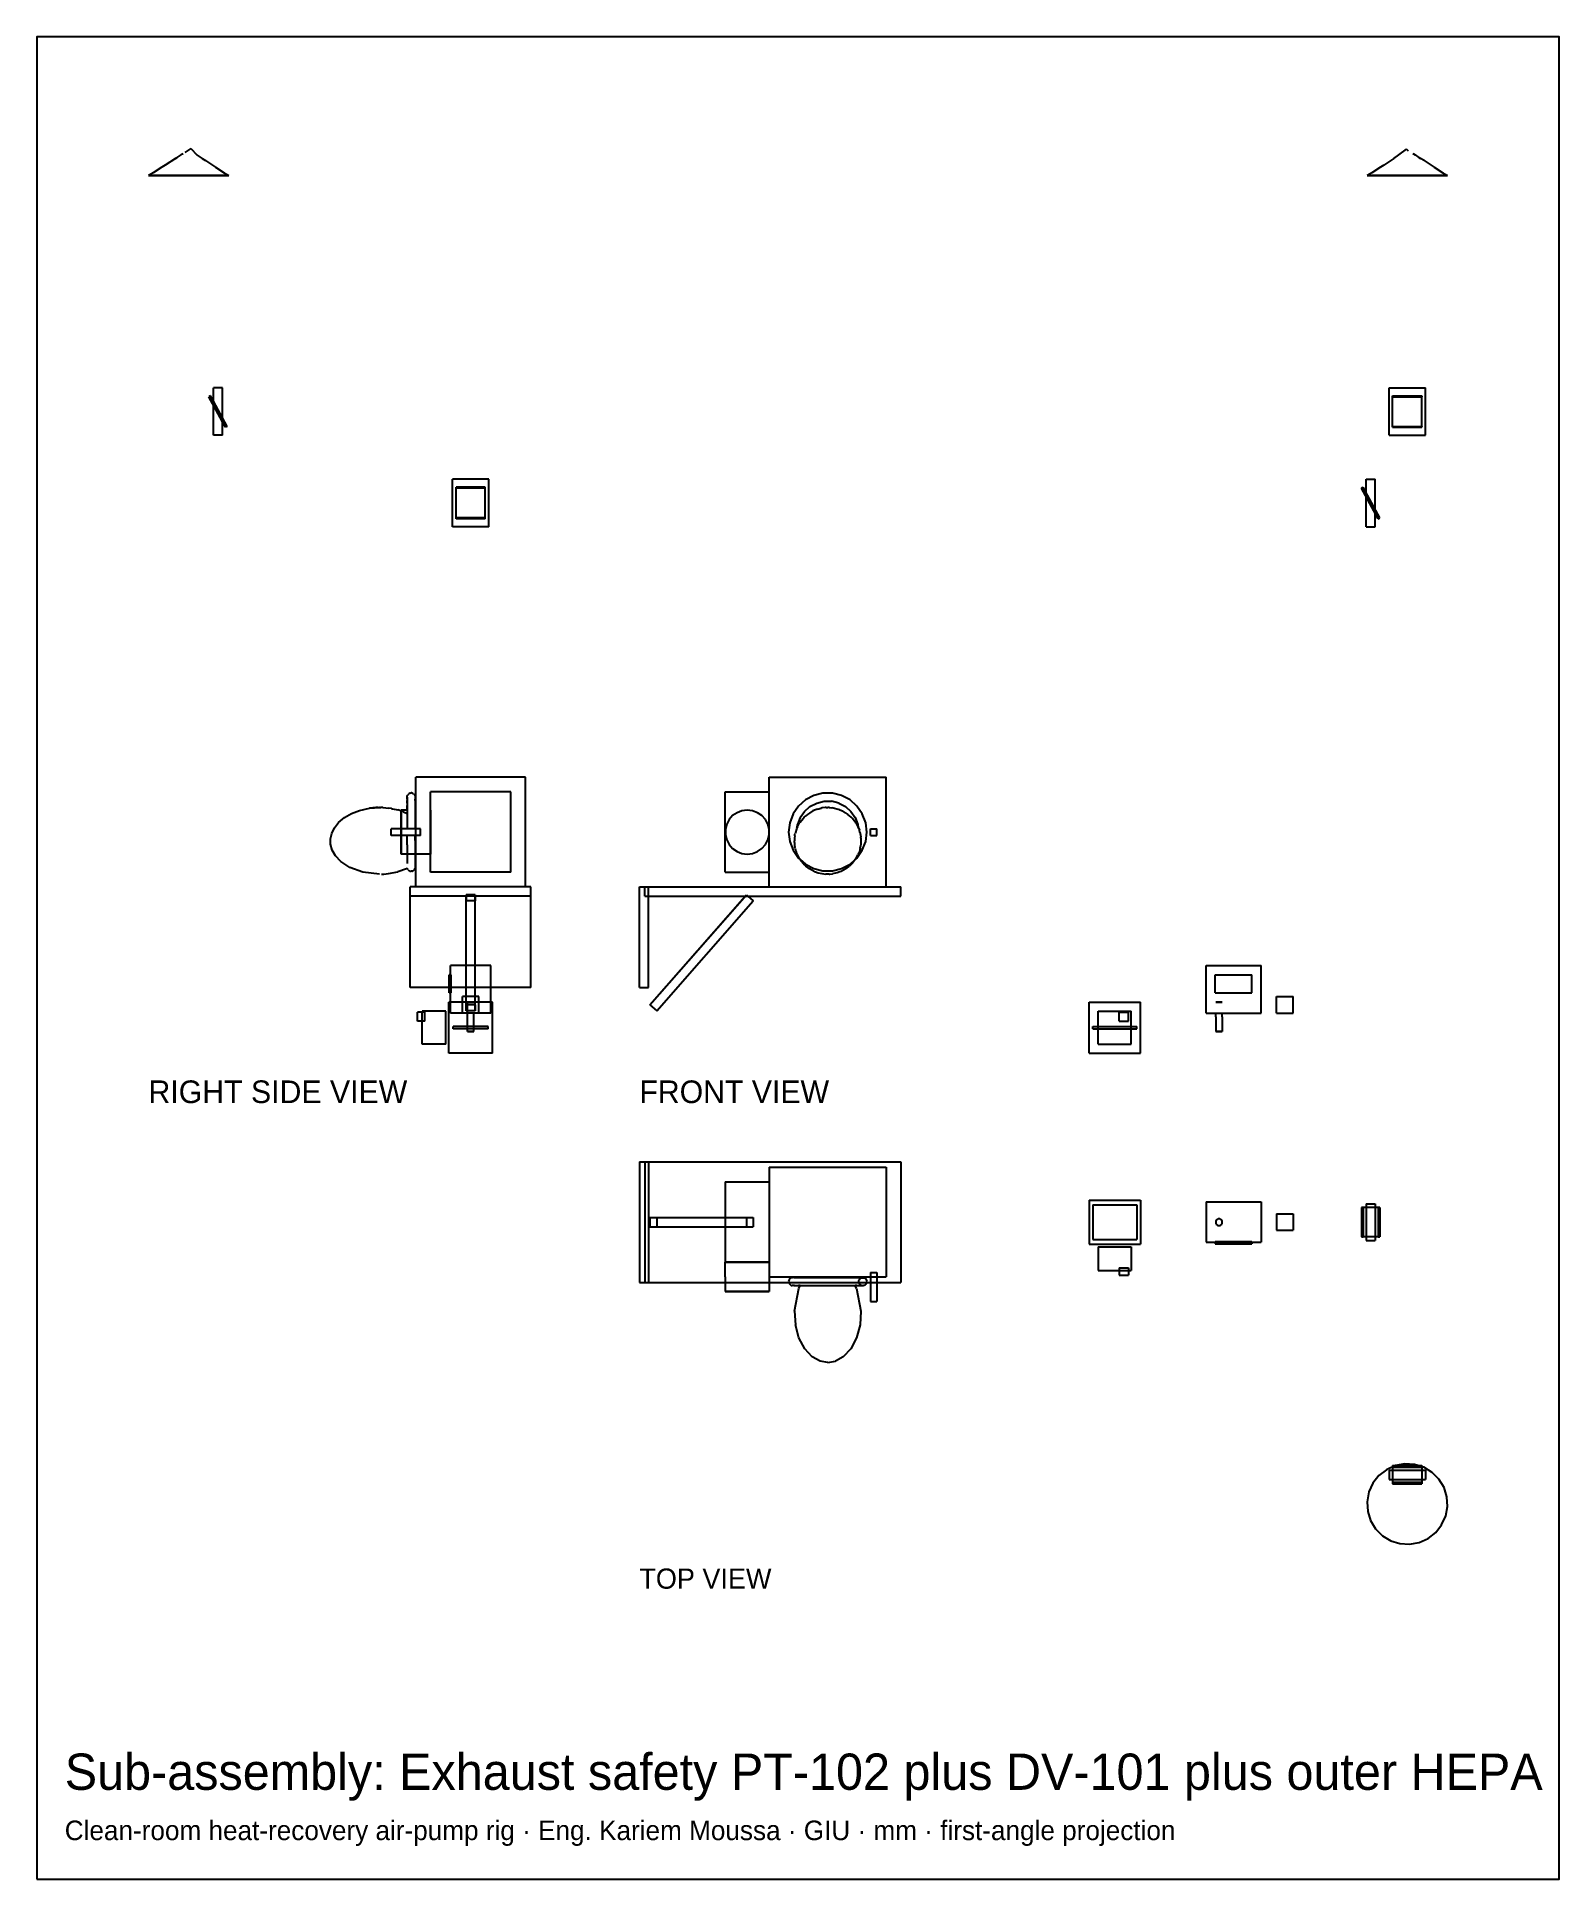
# Model space of a CAD drawing. Header units: millimetres. Extents: x -825 to 8, y -353 to 655.
import ezdxf

# ---------------------------------------------------------------- set-up
doc = ezdxf.new("R2010")
doc.units = ezdxf.units.MM
for name, color, linetype in [('BORDER', 7, 'Continuous'), ('HIDDEN', 8, 'Continuous'), ('TEXT', 5, 'Continuous'), ('VISIBLE', 7, 'Continuous')]:
    doc.layers.add(name, color=color, linetype=linetype)

msp = doc.modelspace()

# ---------------------------------------------------------------- texts
at = {"layer": 'TEXT'}
for s, height, p in [('RIGHT SIDE VIEW', 12.371, (-763.5, 71.8)), ('FRONT VIEW', 12.36, (-495, 71.8)), ('TOP VIEW', 11.05, (-495, -193.8)), ('Sub-assembly: Exhaust safety PT-102 plus DV-101 plus outer HEPA', 19.846, (-809.3, -303.8)), ('Clean-room heat-recovery air-pump rig · Eng. Kariem Moussa · GIU · mm · first-angle projection', 10.686, (-809.3, -331.3))]:
    msp.add_text(s, height=height, dxfattribs=at).set_placement(p)

# ---------------------------------------------------------------- linework, layer by layer
at = {"layer": 'BORDER'}
msp.add_lwpolyline([(-824.6, -352.6), (8.1, -352.6), (8.1, 654.9), (-824.6, 654.9)], close=True, dxfattribs=at)
at = {"layer": 'HIDDEN'}
for points in [[(-763.1, 579), (-763.5, 579)], [(-761.6, 579), (-763.1, 579)], [(-758.8, 579), (-761.6, 579)], [(-755.1, 579), (-758.8, 579)], [(-750.5, 579), (-755.1, 579)], [(-745.5, 579), (-750.5, 579)], [(-740.2, 579), (-745.5, 579)], [(-734.9, 579), (-740.2, 579)], [(-730.1, 579), (-734.9, 579)], [(-725.9, 579), (-730.1, 579)], [(-722.7, 579), (-725.9, 579)], [(-720.5, 579), (-722.7, 579)], [(-719.5, 579), (-720.5, 579)], [(-719.5, 579), (-719.5, 579)], [(-97, 579), (-97, 579)], [(-96, 579), (-97, 579)], [(-93.8, 579), (-96, 579)], [(-90.6, 579), (-93.8, 579)], [(-86.4, 579), (-90.6, 579)], [(-81.5, 579), (-86.4, 579)], [(-76.3, 579), (-81.5, 579)], [(-71, 579), (-76.3, 579)], [(-66, 579), (-71, 579)], [(-61.4, 579), (-66, 579)], [(-57.7, 579), (-61.4, 579)], [(-54.9, 579), (-57.7, 579)], [(-53.4, 579), (-54.9, 579)], [(-53, 579), (-53.4, 579)], [(-729.6, 458.6), (-730.5, 458.1)], [(-721.4, 441.4), (-730.5, 458.1)], [(-720.5, 441.9), (-729.6, 458.6)], [(-723, 463), (-728, 463)], [(-728, 437), (-728, 463)], [(-723, 446.5), (-728, 455.6)], [(-723, 444.4), (-728, 453.5)], [(-723, 437), (-723, 463)], [(-85, 463), (-65, 463)], [(-85, 437), (-85, 463)], [(-83, 441.9), (-83, 458.6)], [(-83, 441.4), (-83, 453.5)], [(-67, 441.9), (-67, 458.6)], [(-67, 441.4), (-67, 453.5)], [(-65, 437), (-65, 463)], [(-723, 437), (-728, 437)], [(-720.5, 441.9), (-721.4, 441.4)], [(-85, 437), (-65, 437)], [(-83, 441.9), (-67, 441.9)], [(-83, 441.9), (-83, 441.4)], [(-83, 441.4), (-67, 441.4)], [(-67, 441.9), (-67, 441.4)], [(-577.3, 413), (-597.3, 413)], [(-597.3, 387), (-597.3, 413)], [(-595.3, 408.1), (-595.3, 408.6)], [(-579.3, 408.6), (-595.3, 408.6)], [(-595.3, 396.5), (-595.3, 408.6)], [(-579.3, 408.1), (-595.3, 408.1)], [(-595.3, 391.4), (-595.3, 408.1)], [(-579.3, 408.1), (-579.3, 408.6)], [(-579.3, 396.5), (-579.3, 408.6)], [(-579.3, 391.4), (-579.3, 408.1)], [(-577.3, 387), (-577.3, 413)], [(-100, 408.1), (-99.1, 408.6)], [(-90.9, 391.4), (-100, 408.1)], [(-90, 391.9), (-99.1, 408.6)], [(-97.5, 413), (-92.5, 413)], [(-97.5, 387), (-97.5, 413)], [(-92.5, 396.5), (-97.5, 405.6)], [(-92.5, 394.4), (-97.5, 403.5)], [(-92.5, 387), (-92.5, 413)], [(-577.3, 387), (-597.3, 387)], [(-97.5, 387), (-92.5, 387)], [(-90.9, 391.4), (-90, 391.9)], [(-557.3, 250), (-617.3, 250)], [(-617.3, 190), (-617.3, 250)], [(-565.3, 242), (-609.3, 242)], [(-609.3, 198), (-609.3, 242)], [(-565.3, 242), (-609.3, 242)], [(-609.3, 198), (-609.3, 242)], [(-565.3, 198), (-565.3, 242)], [(-565.3, 198), (-565.3, 242)], [(-557.3, 190), (-557.3, 250)], [(-448, 242), (-424, 242)], [(-448, 198), (-448, 242)], [(-424, 250), (-360, 250)], [(-424, 190), (-424, 250)], [(-424, 198), (-424, 242)], [(-424, 198), (-424, 242)], [(-360, 190), (-360, 250)], [(-642.6, 233.1), (-637.1, 233.4)], [(-625.3, 232), (-625.3, 231.7)], [(-609.3, 232), (-609.3, 231.7)], [(-609.3, 231.7), (-609.3, 232)], [(-436, 232), (-438.9, 231.7)], [(-433.1, 231.7), (-436, 232)], [(-614.8, 221.8), (-630.8, 221.8)], [(-630.8, 218.2), (-630.8, 221.8)], [(-625.3, 231.7), (-625.3, 230.6)], [(-625.3, 230.6), (-625.3, 231.6)], [(-625.3, 230.6), (-625.3, 229)], [(-625.3, 229), (-625.3, 230.6)], [(-625.3, 229), (-625.3, 226.8)], [(-625.3, 226.8), (-625.3, 229)], [(-625.3, 226.8), (-625.3, 224.3)], [(-625.3, 224.3), (-625.3, 226.8)], [(-625.3, 224.3), (-625.3, 221.4)], [(-625.3, 221.4), (-625.3, 224.3)], [(-614.8, 221.8), (-617.3, 221.8)], [(-614.8, 218.2), (-614.8, 221.8)], [(-614.8, 218.2), (-614.8, 221.8)], [(-609.3, 231.7), (-609.3, 230.6)], [(-609.3, 230.6), (-609.3, 231.7)], [(-609.3, 230.6), (-609.3, 229)], [(-609.3, 229), (-609.3, 230.6)], [(-609.3, 229), (-609.3, 226.8)], [(-609.3, 226.8), (-609.3, 229)], [(-609.3, 226.8), (-609.3, 224.3)], [(-609.3, 224.3), (-609.3, 226.8)], [(-609.3, 224.3), (-609.3, 221.4)], [(-609.3, 221.4), (-609.3, 224.3)], [(-447.2, 224.3), (-447.9, 221.4)], [(-445.9, 226.8), (-447.2, 224.3)], [(-444, 229), (-445.9, 226.8)], [(-441.6, 230.6), (-444, 229)], [(-438.9, 231.7), (-441.6, 230.6)], [(-430.4, 230.6), (-433.1, 231.7)], [(-428, 229), (-430.4, 230.6)], [(-426.1, 226.8), (-428, 229)], [(-424.8, 224.3), (-426.1, 226.8)], [(-424.1, 221.4), (-424.8, 224.3)], [(-368.6, 221.8), (-365.1, 221.8)], [(-368.6, 218.2), (-368.6, 221.8)], [(-365.1, 218.2), (-365.1, 221.8)], [(-614.8, 218.2), (-630.8, 218.2)], [(-625.3, 221.4), (-625.3, 218.6)], [(-625.3, 218.6), (-625.3, 221.4)], [(-625.3, 218.6), (-625.3, 215.7)], [(-625.3, 215.7), (-625.3, 218.6)], [(-625.3, 215.7), (-625.3, 213.2)], [(-625.3, 213.2), (-625.3, 215.7)], [(-625.3, 213.2), (-625.3, 211)], [(-625.3, 211), (-625.3, 213.2)], [(-614.8, 218.2), (-617.3, 218.2)], [(-609.3, 221.4), (-609.3, 218.6)], [(-609.3, 218.6), (-609.3, 221.4)], [(-609.3, 218.6), (-609.3, 215.7)], [(-609.3, 215.7), (-609.3, 218.6)], [(-609.3, 215.7), (-609.3, 213.2)], [(-609.3, 213.2), (-609.3, 215.7)], [(-609.3, 213.2), (-609.3, 211)], [(-609.3, 211), (-609.3, 213.2)], [(-447.9, 221.4), (-447.9, 218.6)], [(-447.9, 218.6), (-447.2, 215.7)], [(-447.2, 215.7), (-445.9, 213.2)], [(-445.9, 213.2), (-444, 211)], [(-428, 211), (-426.1, 213.2)], [(-426.1, 213.2), (-424.8, 215.7)], [(-424.8, 215.7), (-424.1, 218.6)], [(-424.1, 218.6), (-424.1, 221.4)], [(-368.6, 218.2), (-365.1, 218.2)], [(-625.3, 211), (-625.3, 209.4)], [(-625.3, 209.4), (-625.3, 211)], [(-625.3, 209.4), (-625.3, 208.3)], [(-625.3, 208.3), (-625.3, 209.4)], [(-625.3, 208.3), (-625.3, 208)], [(-625.3, 208), (-625.3, 208.3)], [(-609.3, 208), (-625.3, 208)], [(-609.3, 211), (-609.3, 209.4)], [(-609.3, 209.4), (-609.3, 211)], [(-609.3, 209.4), (-609.3, 208.3)], [(-609.3, 208.3), (-609.3, 209.4)], [(-609.3, 208.3), (-609.3, 208)], [(-609.3, 208), (-609.3, 208.3)], [(-444, 211), (-441.6, 209.4)], [(-441.6, 209.4), (-438.9, 208.3)], [(-438.9, 208.3), (-436, 208)], [(-436, 208), (-433.1, 208.3)], [(-433.1, 208.3), (-430.4, 209.4)], [(-430.4, 209.4), (-428, 211)], [(-407.1, 205), (-404.2, 202.4)], [(-404.2, 202.4), (-399.6, 200)], [(-384.4, 200), (-379.8, 202.4)], [(-379.8, 202.4), (-376.9, 205)], [(-637.1, 197), (-646.3, 198)], [(-565.3, 198), (-609.3, 198)], [(-565.3, 198), (-609.3, 198)], [(-448, 198), (-424, 198)], [(-399.6, 200), (-394.6, 198.8)], [(-394.6, 198.8), (-389.4, 198.8)], [(-389.4, 198.8), (-384.4, 200)], [(-554.3, 190), (-620.3, 190)], [(-620.3, 185), (-620.3, 190)], [(-554.3, 190), (-620.3, 190)], [(-620.3, 185), (-620.3, 190)], [(-554.3, 190), (-620.3, 190)], [(-620.3, 135), (-620.3, 190)], [(-554.3, 185), (-620.3, 185)], [(-557.3, 190), (-617.3, 190)], [(-557.3, 190), (-617.3, 190)], [(-589.8, 185.7), (-589.8, 185)], [(-584.8, 185.7), (-589.8, 185.7)], [(-589.8, 125.6), (-589.8, 185.7)], [(-584.8, 185.7), (-584.8, 185)], [(-584.8, 125.6), (-584.8, 185.7)], [(-554.3, 185), (-554.3, 190)], [(-554.3, 185), (-554.3, 190)], [(-554.3, 135), (-554.3, 190)], [(-495, 190), (-490, 190)], [(-495, 135), (-495, 190)], [(-492, 190), (-352, 190)], [(-492, 185), (-492, 190)], [(-492, 185), (-352, 185)], [(-490, 135), (-490, 190)], [(-489.3, 125.6), (-436.5, 185.7)], [(-485.5, 122.3), (-432.7, 182.4)], [(-437.1, 185), (-436.5, 185.7)], [(-436.5, 185.7), (-435.7, 185)], [(-436.5, 185.7), (-432.7, 182.4)], [(-424, 190), (-360, 190)], [(-424, 190), (-360, 190)], [(-352, 185), (-352, 190)], [(-597.9, 142), (-599.1, 142)], [(-599.1, 132), (-599.1, 142)], [(-576.3, 147), (-598.3, 147)], [(-598.3, 121), (-598.3, 147)], [(-597.9, 142), (-598.3, 142)], [(-597.9, 132), (-597.9, 142)], [(-597.9, 132), (-597.9, 142)], [(-589.8, 122.3), (-589.8, 147)], [(-584.8, 122.3), (-584.8, 147)], [(-576.3, 121), (-576.3, 147)], [(-185, 147), (-155, 147)], [(-185, 121), (-185, 147)], [(-180, 142), (-160, 142)], [(-180, 132), (-180, 142)], [(-160, 132), (-160, 142)], [(-155, 121), (-155, 147)], [(-554.3, 135), (-620.3, 135)], [(-576.3, 135), (-599.1, 135)], [(-597.9, 132), (-599.1, 132)], [(-597.9, 132), (-598.3, 132)], [(-495, 135), (-490, 135)], [(-180, 132), (-160, 132)], [(-612.3, 121.5), (-616.3, 121.5)], [(-616.3, 116.5), (-616.3, 121.5)], [(-600.8, 122), (-613.8, 122)], [(-613.8, 104), (-613.8, 122)], [(-612.3, 121.5), (-613.8, 121.5)], [(-612.3, 116.5), (-612.3, 121.5)], [(-612.3, 116.5), (-612.3, 121.5)], [(-600.8, 104), (-600.8, 122)], [(-575.3, 127), (-599.3, 127)], [(-599.3, 99), (-599.3, 127)], [(-576.3, 127), (-598.3, 127)], [(-576.3, 121), (-598.3, 121)], [(-582.8, 130), (-591.8, 130)], [(-591.8, 121), (-591.8, 130)], [(-582.8, 121), (-591.8, 121)], [(-589.8, 125.6), (-589.8, 122.3)], [(-584.8, 125.6), (-589.8, 125.6)], [(-584.8, 122.3), (-589.8, 122.3)], [(-589.1, 121), (-589.1, 127)], [(-589.1, 127), (-589.1, 127)], [(-588.9, 127), (-589.1, 127)], [(-589.1, 127), (-588.9, 127)], [(-589.1, 127), (-589.1, 127)], [(-588.7, 127), (-588.9, 127)], [(-588.9, 127), (-588.7, 127)], [(-588.4, 127), (-588.7, 127)], [(-588.7, 127), (-588.4, 127)], [(-588, 127), (-588.4, 127)], [(-588.4, 127), (-588, 127)], [(-587.6, 127), (-588, 127)], [(-588, 127), (-587.6, 127)], [(-587.1, 127), (-587.6, 127)], [(-587.6, 127), (-587.1, 127)], [(-586.7, 127), (-587.1, 127)], [(-587.1, 127), (-586.7, 127)], [(-586.3, 127), (-586.7, 127)], [(-586.7, 127), (-586.3, 127)], [(-586, 127), (-586.3, 127)], [(-586.3, 127), (-586, 127)], [(-585.8, 127), (-586, 127)], [(-586, 127), (-585.8, 127)], [(-585.6, 127), (-585.8, 127)], [(-585.8, 127), (-585.6, 127)], [(-585.5, 127), (-585.6, 127)], [(-585.6, 127), (-585.5, 127)], [(-584.8, 125.6), (-584.8, 122.3)], [(-582.8, 121), (-582.8, 130)], [(-575.3, 99), (-575.3, 127)], [(-489.3, 125.6), (-485.5, 122.3)], [(-249, 127), (-221, 127)], [(-249, 99), (-249, 127)], [(-244, 122), (-226, 122)], [(-244, 104), (-244, 122)], [(-232.5, 121.5), (-227.5, 121.5)], [(-232.5, 116.5), (-232.5, 121.5)], [(-227.5, 116.5), (-227.5, 121.5)], [(-226, 104), (-226, 122)], [(-221, 99), (-221, 127)], [(-185, 121), (-155, 121)], [(-179.8, 127), (-179.7, 127)], [(-179.8, 127), (-179.8, 127)], [(-179.8, 127), (-179.8, 127)], [(-179.7, 127), (-179.8, 127)], [(-179.7, 127), (-179.5, 127)], [(-179.5, 127), (-179.7, 127)], [(-179.5, 127), (-179.2, 127)], [(-179.2, 127), (-179.5, 127)], [(-179.2, 127), (-178.8, 127)], [(-178.8, 127), (-179.2, 127)], [(-178.8, 127), (-178.4, 127)], [(-178.4, 127), (-178.8, 127)], [(-178.4, 127), (-178, 127)], [(-178, 127), (-178.4, 127)], [(-177.6, 127), (-178, 127)], [(-178, 127), (-177.6, 127)], [(-177.2, 127), (-177.6, 127)], [(-177.6, 127), (-177.2, 127)], [(-176.8, 127), (-177.2, 127)], [(-177.2, 127), (-176.8, 127)], [(-176.5, 127), (-176.8, 127)], [(-176.8, 127), (-176.5, 127)], [(-176.3, 127), (-176.5, 127)], [(-176.5, 127), (-176.3, 127)], [(-176.2, 127), (-176.3, 127)], [(-176.3, 127), (-176.2, 127)], [(-176.2, 127), (-176.2, 127)], [(-176.2, 127), (-176.2, 127)], [(-146.5, 130), (-137.5, 130)], [(-146.5, 121), (-146.5, 130)], [(-146.5, 121), (-137.5, 121)], [(-137.5, 121), (-137.5, 130)], [(-612.3, 116.5), (-616.3, 116.5)], [(-612.3, 116.5), (-613.8, 116.5)], [(-577.8, 113.6), (-596.8, 113.6)], [(-596.8, 112.4), (-596.8, 113.6)], [(-577.8, 113.6), (-596.8, 113.6)], [(-596.8, 112.4), (-596.8, 113.6)], [(-577.8, 112.4), (-596.8, 112.4)], [(-577.8, 112.4), (-596.8, 112.4)], [(-589.1, 111), (-589.1, 111)], [(-588.9, 111), (-589.1, 111)], [(-588.7, 111), (-588.9, 111)], [(-588.4, 111), (-588.7, 111)], [(-588, 111), (-588.4, 111)], [(-587.6, 111), (-588, 111)], [(-587.1, 111), (-587.6, 111)], [(-586.7, 111), (-587.1, 111)], [(-586.3, 111), (-586.7, 111)], [(-586, 111), (-586.3, 111)], [(-585.8, 111), (-586, 111)], [(-585.6, 111), (-585.8, 111)], [(-585.5, 111), (-585.6, 111)], [(-577.8, 112.4), (-577.8, 113.6)], [(-577.8, 112.4), (-577.8, 113.6)], [(-247, 113.6), (-223, 113.6)], [(-247, 113.6), (-223, 113.6)], [(-247, 112.4), (-247, 113.6)], [(-247, 112.4), (-247, 113.6)], [(-247, 112.4), (-223, 112.4)], [(-247, 112.4), (-223, 112.4)], [(-232.5, 116.5), (-227.5, 116.5)], [(-223, 112.4), (-223, 113.6)], [(-223, 112.4), (-223, 113.6)], [(-179.8, 111), (-179.8, 111)], [(-179.7, 111), (-179.8, 111)], [(-179.5, 111), (-179.7, 111)], [(-179.2, 111), (-179.5, 111)], [(-178.8, 111), (-179.2, 111)], [(-178.4, 111), (-178.8, 111)], [(-178, 111), (-178.4, 111)], [(-177.6, 111), (-178, 111)], [(-177.2, 111), (-177.6, 111)], [(-176.8, 111), (-177.2, 111)], [(-176.5, 111), (-176.8, 111)], [(-176.3, 111), (-176.5, 111)], [(-176.2, 111), (-176.3, 111)], [(-176.2, 111), (-176.2, 111)], [(-600.8, 104), (-613.8, 104)], [(-244, 104), (-226, 104)], [(-575.3, 99), (-599.3, 99)], [(-249, 99), (-221, 99)], [(-495, 39.7), (-490, 39.7)], [(-495, 39.7), (-495, -26.3)], [(-492, 39.7), (-352, 39.7)], [(-492, 39.7), (-492, -26.3)], [(-490, 39.7), (-490, -26.3)], [(-424, 36.7), (-360, 36.7)], [(-424, 36.7), (-424, -23.3)], [(-360, 36.7), (-360, -23.3)], [(-352, 39.7), (-352, -26.3)], [(-448, 28.7), (-424, 28.7)], [(-448, 28.7), (-448, -15.3)], [(-424, 28.7), (-424, -15.3)], [(-424, 28.7), (-424, -15.3)], [(-249, 18.7), (-221, 18.7)], [(-249, 18.7), (-249, -5.3)], [(-247, 16.2), (-223, 16.2)], [(-247, 16.2), (-223, 16.2)], [(-247, 16.2), (-247, -2.8)], [(-247, 16.2), (-247, -2.8)], [(-223, 16.2), (-223, -2.8)], [(-223, 16.2), (-223, -2.8)], [(-221, 18.7), (-221, -5.3)], [(-185, 17.7), (-155, 17.7)], [(-185, 17.7), (-185, -4.3)], [(-155, 17.7), (-155, -4.3)], [(-146.5, 11.2), (-137.5, 11.2)], [(-146.5, 11.2), (-146.5, 2.2)], [(-137.5, 11.2), (-137.5, 2.2)], [(-90.9, 14.7), (-100, 14.7)], [(-97.5, 16.7), (-92.5, 16.7)], [(-97.5, 16.7), (-97.5, -3.3)], [(-92.5, 14.7), (-97.5, 14.7)], [(-92.5, 16.7), (-92.5, -3.3)], [(-90.9, 14.7), (-90, 14.7)], [(-90.9, 14.7), (-90.9, -1.3)], [(-489.3, 9.2), (-485.5, 9.2)], [(-489.3, 9.2), (-436.5, 9.2)], [(-489.3, 9.2), (-489.3, 4.2)], [(-489.3, 4.2), (-485.5, 4.2)], [(-489.3, 4.2), (-436.5, 4.2)], [(-485.5, 9.2), (-432.7, 9.2)], [(-485.5, 9.2), (-485.5, 4.2)], [(-485.5, 4.2), (-432.7, 4.2)], [(-436.5, 9.2), (-432.7, 9.2)], [(-436.5, 9.2), (-436.5, 4.2)], [(-436.5, 4.2), (-432.7, 4.2)], [(-432.7, 9.2), (-432.7, 4.2)], [(-179.7, 7.3), (-179.8, 6.9)], [(-179.7, 7.3), (-179.8, 6.9)], [(-179.8, 6.9), (-179.8, 6.4)], [(-179.8, 6.9), (-179.8, 6.4)], [(-179.8, 6.4), (-179.7, 6)], [(-179.8, 6.4), (-179.7, 6)], [(-179.5, 7.7), (-179.7, 7.3)], [(-179.5, 7.7), (-179.7, 7.3)], [(-179.7, 6), (-179.5, 5.6)], [(-179.7, 6), (-179.5, 5.6)], [(-179.2, 8), (-179.5, 7.7)], [(-179.2, 8), (-179.5, 7.7)], [(-179.5, 5.6), (-179.2, 5.3)], [(-179.5, 5.6), (-179.2, 5.3)], [(-178.8, 8.2), (-179.2, 8)], [(-178.8, 8.2), (-179.2, 8)], [(-179.2, 5.3), (-178.8, 5.1)], [(-179.2, 5.3), (-178.8, 5.1)], [(-178.4, 8.4), (-178.8, 8.2)], [(-178.4, 8.4), (-178.8, 8.2)], [(-178.8, 5.1), (-178.4, 4.9)], [(-178.8, 5.1), (-178.4, 4.9)], [(-178, 8.5), (-178.4, 8.4)], [(-178, 8.5), (-178.4, 8.4)], [(-178.4, 4.9), (-178, 4.9)], [(-178.4, 4.9), (-178, 4.9)], [(-177.6, 8.4), (-178, 8.5)], [(-177.6, 8.4), (-178, 8.5)], [(-178, 4.9), (-177.6, 4.9)], [(-178, 4.9), (-177.6, 4.9)], [(-177.2, 8.2), (-177.6, 8.4)], [(-177.2, 8.2), (-177.6, 8.4)], [(-177.6, 4.9), (-177.2, 5.1)], [(-177.6, 4.9), (-177.2, 5.1)], [(-176.8, 8), (-177.2, 8.2)], [(-176.8, 8), (-177.2, 8.2)], [(-177.2, 5.1), (-176.8, 5.3)], [(-177.2, 5.1), (-176.8, 5.3)], [(-176.5, 7.7), (-176.8, 8)], [(-176.5, 7.7), (-176.8, 8)], [(-176.8, 5.3), (-176.5, 5.6)], [(-176.8, 5.3), (-176.5, 5.6)], [(-176.3, 7.3), (-176.5, 7.7)], [(-176.3, 7.3), (-176.5, 7.7)], [(-176.5, 5.6), (-176.3, 6)], [(-176.5, 5.6), (-176.3, 6)], [(-176.2, 6.9), (-176.3, 7.3)], [(-176.2, 6.9), (-176.3, 7.3)], [(-176.3, 6), (-176.2, 6.4)], [(-176.3, 6), (-176.2, 6.4)], [(-176.2, 6.4), (-176.2, 6.9)], [(-176.2, 6.4), (-176.2, 6.9)], [(-146.5, 2.2), (-137.5, 2.2)], [(-249, -5.3), (-221, -5.3)], [(-247, -2.8), (-223, -2.8)], [(-247, -2.8), (-223, -2.8)], [(-244, -6.8), (-226, -6.8)], [(-244, -6.8), (-244, -19.8)], [(-226, -6.8), (-226, -19.8)], [(-185, -4.3), (-155, -4.3)], [(-180, -3.9), (-160, -3.9)], [(-180, -3.9), (-160, -3.9)], [(-180, -3.9), (-180, -4.3)], [(-180, -3.9), (-180, -5.1)], [(-180, -5.1), (-160, -5.1)], [(-160, -3.9), (-160, -4.3)], [(-160, -3.9), (-160, -5.1)], [(-90.9, -1.3), (-100, -1.3)], [(-92.5, -1.3), (-97.5, -1.3)], [(-97.5, -3.3), (-92.5, -3.3)], [(-90.9, -1.3), (-90, -1.3)], [(-448, -15.3), (-424, -15.3)], [(-448, -15.3), (-447.9, -15.3)], [(-447.9, -15.3), (-448, -15.3)], [(-447.9, -15.3), (-447.2, -15.3)], [(-447.2, -15.3), (-447.9, -15.3)], [(-447.2, -15.3), (-445.9, -15.3)], [(-445.9, -15.3), (-447.2, -15.3)], [(-445.9, -15.3), (-444, -15.3)], [(-444, -15.3), (-445.9, -15.3)], [(-444, -15.3), (-441.6, -15.3)], [(-441.6, -15.3), (-444, -15.3)], [(-441.6, -15.3), (-438.9, -15.3)], [(-438.9, -15.3), (-441.6, -15.3)], [(-438.9, -15.3), (-436, -15.3)], [(-436, -15.3), (-438.9, -15.3)], [(-433.1, -15.3), (-436, -15.3)], [(-436, -15.3), (-433.1, -15.3)], [(-430.4, -15.3), (-433.1, -15.3)], [(-433.1, -15.3), (-430.4, -15.3)], [(-428, -15.3), (-430.4, -15.3)], [(-430.4, -15.3), (-428, -15.3)], [(-426.1, -15.3), (-428, -15.3)], [(-428, -15.3), (-426.1, -15.3)], [(-424.8, -15.3), (-426.1, -15.3)], [(-426.1, -15.3), (-424.8, -15.3)], [(-424.1, -15.3), (-424.8, -15.3)], [(-424.8, -15.3), (-424.1, -15.3)], [(-424, -15.3), (-424.1, -15.3)], [(-424.1, -15.3), (-424, -15.3)], [(-244, -19.8), (-226, -19.8)], [(-232.5, -18.3), (-227.5, -18.3)], [(-232.5, -18.3), (-227.5, -18.3)], [(-232.5, -18.3), (-232.5, -19.8)], [(-232.5, -18.3), (-232.5, -22.3)], [(-227.5, -18.3), (-227.5, -19.8)], [(-227.5, -18.3), (-227.5, -22.3)], [(-495, -26.3), (-490, -26.3)], [(-492, -26.3), (-352, -26.3)], [(-448, -26.3), (-424, -26.3)], [(-424, -23.3), (-360, -23.3)], [(-413.3, -26.3), (-370.7, -26.3)], [(-375, -25.8), (-374.9, -25.3)], [(-374.9, -26.4), (-375, -25.8)], [(-374.9, -25.3), (-374.7, -24.8)], [(-374.7, -26.9), (-374.9, -26.4)], [(-374.7, -24.8), (-374.4, -24.4)], [(-374.4, -27.3), (-374.7, -26.9)], [(-374.4, -24.4), (-374, -24)], [(-374, -27.7), (-374.4, -27.3)], [(-374, -24), (-373.6, -23.8)], [(-373.6, -27.9), (-374, -27.7)], [(-373.6, -23.8), (-373.1, -23.7)], [(-373.1, -28), (-373.6, -27.9)], [(-368.6, -20.8), (-365.1, -20.8)], [(-368.6, -20.8), (-365.1, -20.8)], [(-368.6, -20.8), (-368.6, -23.3)], [(-368.6, -20.8), (-368.6, -36.8)], [(-368.6, -26.3), (-365.1, -26.3)], [(-365.1, -20.8), (-365.1, -23.3)], [(-365.1, -20.8), (-365.1, -36.8)], [(-232.5, -22.3), (-227.5, -22.3)], [(-448, -31.3), (-447.9, -31.3)], [(-447.9, -31.3), (-447.2, -31.3)], [(-447.2, -31.3), (-445.9, -31.3)], [(-445.9, -31.3), (-444, -31.3)], [(-444, -31.3), (-441.6, -31.3)], [(-441.6, -31.3), (-438.9, -31.3)], [(-438.9, -31.3), (-436, -31.3)], [(-436, -31.3), (-433.1, -31.3)], [(-433.1, -31.3), (-430.4, -31.3)], [(-430.4, -31.3), (-428, -31.3)], [(-428, -31.3), (-426.1, -31.3)], [(-426.1, -31.3), (-424.8, -31.3)], [(-424.8, -31.3), (-424.1, -31.3)], [(-424.1, -31.3), (-424, -31.3)], [(-368.6, -36.8), (-365.1, -36.8)], [(-85, -129), (-65, -129)], [(-85, -129), (-65, -129)], [(-85, -129), (-85, -134)], [(-85, -129), (-85, -134)], [(-83, -126.5), (-83, -127.4)], [(-83, -127.1), (-83, -135.6)], [(-83, -127.4), (-67, -127.4)], [(-83, -127.4), (-83, -136.5)], [(-81.6, -126.5), (-69, -126.5)], [(-67, -126.5), (-67, -127.4)], [(-67, -127.1), (-67, -135.6)], [(-67, -127.4), (-67, -136.5)], [(-65, -129), (-65, -134)], [(-65, -129), (-65, -134)], [(-85, -134), (-65, -134)], [(-85, -134), (-65, -134)], [(-83, -135.6), (-67, -135.6)], [(-83, -135.6), (-83, -136.5)], [(-83, -136.5), (-67, -136.5)], [(-67, -135.6), (-67, -136.5)]]:
    msp.add_lwpolyline(points, dxfattribs=at)
at = {"layer": 'VISIBLE'}
for points in [[(-754.3, 584.8), (-756.2, 583.7)], [(-748.8, 588.3), (-754.3, 584.8)], [(-748.8, 588.3), (-747.8, 589)], [(-747.8, 589), (-745.7, 590.4)], [(-745.7, 590.4), (-744.9, 591)], [(-744.9, 591), (-744.6, 591.2)], [(-740.3, 593.9), (-743.7, 591.7)], [(-740.3, 593.9), (-736.9, 590.2)], [(-736.9, 590.2), (-734.2, 588.3)], [(-734.2, 588.3), (-732.3, 587.2)], [(-732.3, 587.2), (-726.8, 583.7)], [(-87.8, 584.8), (-89.7, 583.7)], [(-82.3, 588.3), (-87.8, 584.8)], [(-82.3, 588.3), (-79.7, 590.3)], [(-79.7, 590.3), (-75.5, 593.5)], [(-74.3, 592.4), (-75.5, 593.5)], [(-71.9, 591.2), (-71.6, 591)], [(-71.6, 591), (-70.7, 590.4)], [(-70.7, 590.4), (-68.6, 589)], [(-68.6, 589), (-67.7, 588.3)], [(-65.8, 587.2), (-67.7, 588.3)], [(-65.8, 587.2), (-60.3, 583.7)], [(-760.9, 580.6), (-763.5, 579)], [(-763.5, 579), (-762.5, 579)], [(-763.5, 579), (-763.5, 579)], [(-762.5, 579), (-760.3, 579)], [(-756.2, 583.7), (-760.9, 580.6)], [(-760.3, 579), (-757.1, 579)], [(-757.1, 579), (-752.9, 579)], [(-752.9, 579), (-748, 579)], [(-748, 579), (-742.8, 579)], [(-742.8, 579), (-737.5, 579)], [(-737.5, 579), (-732.5, 579)], [(-732.5, 579), (-727.9, 579)], [(-727.9, 579), (-724.2, 579)], [(-726.8, 583.7), (-722.1, 580.6)], [(-724.2, 579), (-721.4, 579)], [(-722.1, 580.6), (-719.5, 579)], [(-721.4, 579), (-719.9, 579)], [(-719.9, 579), (-719.5, 579)], [(-94.4, 580.6), (-97, 579)], [(-97, 579), (-96.6, 579)], [(-96.6, 579), (-95.1, 579)], [(-95.1, 579), (-92.3, 579)], [(-89.7, 583.7), (-94.4, 580.6)], [(-92.3, 579), (-88.6, 579)], [(-88.6, 579), (-84, 579)], [(-84, 579), (-79, 579)], [(-79, 579), (-73.7, 579)], [(-73.7, 579), (-68.5, 579)], [(-68.5, 579), (-63.6, 579)], [(-63.6, 579), (-59.4, 579)], [(-60.3, 583.7), (-55.6, 580.6)], [(-59.4, 579), (-56.2, 579)], [(-56.2, 579), (-54, 579)], [(-55.6, 580.6), (-53, 579)], [(-54, 579), (-53, 579)], [(-53, 579), (-53, 579)], [(-729.6, 458.6), (-730.5, 458.1)], [(-728, 453.5), (-730.5, 458.1)], [(-728, 455.6), (-729.6, 458.6)], [(-723, 463), (-728, 463)], [(-728, 437), (-728, 463)], [(-723, 437), (-723, 463)], [(-85, 463), (-65, 463)], [(-85, 437), (-85, 463)], [(-83, 458.6), (-67, 458.6)], [(-83, 458.6), (-83, 458.1)], [(-83, 458.1), (-67, 458.1)], [(-83, 453.5), (-83, 458.1)], [(-67, 458.6), (-67, 458.1)], [(-67, 453.5), (-67, 458.1)], [(-65, 437), (-65, 463)], [(-720.5, 441.9), (-723, 446.5)], [(-721.4, 441.4), (-723, 444.4)], [(-723, 437), (-728, 437)], [(-720.5, 441.9), (-721.4, 441.4)], [(-85, 437), (-65, 437)], [(-577.3, 413), (-597.3, 413)], [(-597.3, 387), (-597.3, 413)], [(-577.3, 387), (-577.3, 413)], [(-100, 408.1), (-99.1, 408.6)], [(-97.5, 403.5), (-100, 408.1)], [(-97.5, 405.6), (-99.1, 408.6)], [(-97.5, 413), (-92.5, 413)], [(-97.5, 387), (-97.5, 413)], [(-92.5, 387), (-92.5, 413)], [(-595.3, 391.9), (-595.3, 396.5)], [(-579.3, 391.9), (-579.3, 396.5)], [(-90, 391.9), (-92.5, 396.5)], [(-90.9, 391.4), (-92.5, 394.4)], [(-577.3, 387), (-597.3, 387)], [(-595.3, 391.4), (-595.3, 391.9)], [(-579.3, 391.9), (-595.3, 391.9)], [(-579.3, 391.4), (-595.3, 391.4)], [(-579.3, 391.4), (-579.3, 391.9)], [(-97.5, 387), (-92.5, 387)], [(-90.9, 391.4), (-90, 391.9)], [(-557.3, 250), (-617.3, 250)], [(-617.3, 190), (-617.3, 250)], [(-557.3, 190), (-557.3, 250)], [(-448, 242), (-424, 242)], [(-448, 198), (-448, 242)], [(-424, 250), (-360, 250)], [(-424, 190), (-424, 250)], [(-360, 190), (-360, 250)], [(-652.4, 230.2), (-648.1, 231.8)], [(-648.1, 231.8), (-642.6, 233.1)], [(-639.2, 233.4), (-642.6, 233.1)], [(-639.2, 233.4), (-639.2, 233.4)], [(-639.2, 233.4), (-638.2, 233.4)], [(-638.2, 233.4), (-639.2, 233.4)], [(-637.8, 233.5), (-638.2, 233.4)], [(-637.8, 233.5), (-636.4, 233.4)], [(-636.8, 233.5), (-637.2, 233.4)], [(-636.8, 233.5), (-636.4, 233.4)], [(-635.4, 233.4), (-636.4, 233.4)], [(-635.4, 233.4), (-635.2, 233.4)], [(-635.2, 233.4), (-632.2, 233.1)], [(-630.6, 232.9), (-632.2, 233.1)], [(-630.6, 232.9), (-630.1, 232.8)], [(-630.1, 232.8), (-627.2, 232.2)], [(-624, 231.1), (-627.2, 232.2)], [(-625.3, 231.7), (-625.3, 232)], [(-622, 232), (-625.3, 232)], [(-622.1, 239.1), (-622, 239.5)], [(-622.1, 239), (-622.1, 239.1)], [(-622, 238), (-622.1, 239)], [(-622, 239.6), (-621.9, 240)], [(-622, 239.5), (-622, 239.6)], [(-622, 239.1), (-622, 238.8)], [(-622, 238.8), (-622, 238)], [(-622, 238), (-622, 237.2)], [(-622, 237.2), (-622, 235.8)], [(-622, 235.8), (-622, 237.2)], [(-622, 235.8), (-622, 234.6)], [(-622, 234.6), (-622, 232.7)], [(-622, 232.7), (-622, 234.6)], [(-622, 232.7), (-622, 231.1)], [(-621.8, 240.2), (-621.9, 240)], [(-621.8, 240.2), (-621.7, 240.4)], [(-621.5, 240.6), (-621.7, 240.4)], [(-621.5, 240.6), (-621.3, 240.8)], [(-621.3, 240.8), (-621.1, 241)], [(-621.1, 241), (-620.9, 241.1)], [(-620.6, 241.3), (-620.9, 241.1)], [(-620.6, 241.3), (-620.4, 241.3)], [(-620.4, 241.3), (-620.1, 241.4)], [(-620.1, 241.4), (-619.8, 241.4)], [(-619.6, 241.4), (-619.8, 241.4)], [(-619.3, 241.3), (-619.6, 241.4)], [(-619.1, 241.3), (-619.3, 241.3)], [(-619.1, 241.3), (-618.8, 241.1)], [(-618.6, 241), (-618.8, 241.1)], [(-618.6, 241), (-618.4, 240.8)], [(-618.4, 240.8), (-618.2, 240.6)], [(-618.2, 240.6), (-618, 240.4)], [(-618, 240.4), (-617.9, 240.2)], [(-617.9, 240.2), (-617.8, 240)], [(-617.8, 240), (-617.7, 239.6)], [(-617.7, 239.6), (-617.7, 239.5)], [(-617.7, 239.5), (-617.6, 239.1)], [(-617.6, 239.1), (-617.6, 238.8)], [(-617.6, 238.8), (-617.6, 238)], [(-617.6, 238), (-617.6, 237.3)], [(-617.6, 237.2), (-617.6, 238)], [(-617.6, 237.3), (-617.6, 235.8)], [(-617.6, 235.8), (-617.6, 234.6)], [(-617.6, 234.6), (-617.6, 232.7)], [(-617.6, 232.7), (-617.6, 231.1)], [(-617.3, 232), (-617.6, 232)], [(-436, 232), (-438.9, 231.7)], [(-433.1, 231.7), (-436, 232)], [(-408, 234.2), (-410.9, 229.9)], [(-404.2, 237.6), (-408, 234.2)], [(-404.7, 231.3), (-401.7, 234)], [(-399.6, 240), (-404.2, 237.6)], [(-401.7, 234), (-398, 235.9)], [(-398.7, 232.2), (-400.1, 231.6)], [(-394.6, 241.2), (-399.6, 240)], [(-397.6, 232.6), (-398.7, 232.2)], [(-398, 235.9), (-394, 236.9)], [(-397.6, 232.6), (-395.5, 233.1)], [(-395, 233.2), (-395.5, 233.1)], [(-393.3, 233.4), (-395, 233.2)], [(-389.4, 241.2), (-394.6, 241.2)], [(-394, 236.9), (-390, 236.9)], [(-393, 233.4), (-393.3, 233.4)], [(-392.8, 233.4), (-393, 233.4)], [(-392.8, 233.4), (-392, 233.4)], [(-391.2, 233.4), (-392, 233.4)], [(-391.2, 233.4), (-390.9, 233.4)], [(-390.9, 233.4), (-389.7, 233.3)], [(-386, 235.9), (-390, 236.9)], [(-385.5, 232.2), (-389.7, 233.3)], [(-384.4, 240), (-389.4, 241.2)], [(-386, 235.9), (-382.3, 234)], [(-385.5, 232.2), (-385.3, 232.2)], [(-385.3, 232.2), (-383.9, 231.6)], [(-379.8, 237.6), (-384.4, 240)], [(-382.3, 234), (-379.3, 231.3)], [(-376, 234.2), (-379.8, 237.6)], [(-373.1, 229.9), (-376, 234.2)], [(-663.3, 219.3), (-661.8, 222.4)], [(-661.8, 222.4), (-659.5, 225.3)], [(-659.5, 225.3), (-656.3, 228)], [(-656.3, 228), (-652.4, 230.2)], [(-617.3, 221.8), (-630.8, 221.8)], [(-630.8, 218.2), (-630.8, 221.8)], [(-625.3, 231.6), (-625.3, 231.7)], [(-624, 231.1), (-622, 230.2)], [(-622, 231.1), (-622, 228.9)], [(-622, 228.9), (-622, 226.9)], [(-622, 226.9), (-622, 224.6)], [(-622, 224.6), (-622, 222.3)], [(-622, 222.3), (-622, 221.8)], [(-617.6, 231.1), (-617.6, 228.9)], [(-617.6, 231.1), (-617.6, 231.1)], [(-617.6, 228.9), (-617.6, 226.9)], [(-617.3, 227.5), (-617.6, 227.7)], [(-617.6, 226.9), (-617.6, 224.6)], [(-617.6, 224.6), (-617.6, 222.3)], [(-617.6, 222.3), (-617.6, 221.8)], [(-447.2, 224.3), (-447.9, 221.4)], [(-445.9, 226.8), (-447.2, 224.3)], [(-444, 229), (-445.9, 226.8)], [(-441.6, 230.6), (-444, 229)], [(-438.9, 231.7), (-441.6, 230.6)], [(-430.4, 230.6), (-433.1, 231.7)], [(-428, 229), (-430.4, 230.6)], [(-426.1, 226.8), (-428, 229)], [(-424.8, 224.3), (-426.1, 226.8)], [(-424.1, 221.4), (-424.8, 224.3)], [(-412.8, 225.1), (-413.4, 220)], [(-410.9, 229.9), (-412.8, 225.1)], [(-409, 221.9), (-409.1, 221.6)], [(-408.5, 222.9), (-409, 221.9)], [(-408.7, 222.5), (-408.5, 224.1)], [(-407.1, 227.9), (-408.5, 224.1)], [(-408.5, 222.9), (-407.4, 225)], [(-407.3, 225.2), (-407.4, 225)], [(-407.3, 225.2), (-407, 225.5)], [(-407.1, 227.9), (-404.7, 231.3)], [(-407, 225.5), (-405.5, 227.4)], [(-405.5, 227.4), (-404.9, 228.1)], [(-404.9, 228.1), (-404, 228.9)], [(-403.1, 229.7), (-404, 228.9)], [(-402, 230.4), (-403.1, 229.7)], [(-400.1, 231.6), (-402, 230.4)], [(-382, 230.4), (-383.9, 231.6)], [(-382, 230.4), (-380.9, 229.7)], [(-380, 228.9), (-380.9, 229.7)], [(-379.1, 228.1), (-380, 228.9)], [(-379.3, 231.3), (-376.9, 227.9)], [(-378.5, 227.4), (-379.1, 228.1)], [(-377, 225.5), (-378.5, 227.4)], [(-377, 225.5), (-376.7, 225.2)], [(-376.9, 227.9), (-375.5, 224.1)], [(-376.7, 225.2), (-376.6, 225)], [(-376.6, 225), (-375.5, 222.9)], [(-375.5, 224.1), (-375.3, 222.5)], [(-375.5, 222.9), (-375, 221.9)], [(-375, 221.9), (-374.7, 221)], [(-371.2, 225.1), (-373.1, 229.9)], [(-370.6, 220), (-371.2, 225.1)], [(-368.6, 221.8), (-365.1, 221.8)], [(-368.6, 218.2), (-368.6, 221.8)], [(-365.1, 218.2), (-365.1, 221.8)], [(-664, 216.3), (-663.3, 219.3)], [(-663.9, 213.3), (-664, 216.3)], [(-663, 210.2), (-663.9, 213.3)], [(-617.3, 218.2), (-630.8, 218.2)], [(-622, 217.7), (-622, 218.2)], [(-622, 215.4), (-622, 217.7)], [(-622, 213.1), (-622, 215.4)], [(-622, 213.1), (-622, 211.1)], [(-617.6, 217.7), (-617.6, 218.2)], [(-617.6, 215.4), (-617.6, 217.7)], [(-617.6, 215.4), (-617.6, 213.1)], [(-617.6, 213.1), (-617.6, 211.1)], [(-447.9, 221.4), (-447.9, 218.6)], [(-447.9, 218.6), (-447.2, 215.7)], [(-447.2, 215.7), (-445.9, 213.2)], [(-445.9, 213.2), (-444, 211)], [(-428, 211), (-426.1, 213.2)], [(-426.1, 213.2), (-424.8, 215.7)], [(-424.8, 215.7), (-424.1, 218.6)], [(-424.1, 218.6), (-424.1, 221.4)], [(-413.4, 220), (-412.8, 214.9)], [(-412.8, 214.9), (-410.9, 210.1)], [(-410, 217.9), (-410.2, 216.9)], [(-410.2, 216.9), (-410.2, 216.6)], [(-410.2, 216.6), (-410.2, 215.2)], [(-410.2, 214.3), (-410.2, 215.2)], [(-410.2, 214.3), (-410.1, 213.2)], [(-410.1, 213.2), (-410.1, 212.8)], [(-410.1, 212.8), (-410, 212.2)], [(-410, 217.9), (-409.9, 218.9)], [(-410, 212), (-410, 212.2)], [(-409.8, 211.1), (-410, 212)], [(-409.9, 218.9), (-409.8, 219)], [(-409.6, 219.8), (-409.8, 219)], [(-409.1, 221.6), (-409.6, 219.8)], [(-374.4, 219.8), (-374.7, 221)], [(-374.4, 219.8), (-374.3, 219.4)], [(-374.3, 219.4), (-374.2, 219.2)], [(-374.2, 219.2), (-373.9, 217.4)], [(-374.2, 211.2), (-374, 212.2)], [(-373.9, 213.2), (-374, 212.4)], [(-374, 212.4), (-374, 212.2)], [(-373.9, 217.4), (-373.9, 217.3)], [(-373.8, 216.9), (-373.9, 217.3)], [(-373.8, 214.9), (-373.9, 213.2)], [(-373.8, 216.6), (-373.8, 216.9)], [(-373.8, 216.6), (-373.8, 215.2)], [(-373.8, 215.2), (-373.8, 214.9)], [(-373.1, 210.1), (-371.2, 214.9)], [(-371.2, 214.9), (-370.6, 220)], [(-368.6, 218.2), (-365.1, 218.2)], [(-661.2, 207.1), (-663, 210.2)], [(-658.3, 204), (-661.2, 207.1)], [(-653.4, 200.7), (-658.3, 204)], [(-622, 211.1), (-622, 208.9)], [(-622, 208.9), (-622, 207.3)], [(-622, 207.3), (-622, 205.4)], [(-622, 205.4), (-622, 204.2)], [(-622, 204.2), (-622, 202.8)], [(-622, 202.8), (-622, 202.8)], [(-617.6, 211.1), (-617.6, 208.9)], [(-617.6, 208.9), (-617.6, 207.3)], [(-617.6, 207.3), (-617.6, 205.4)], [(-617.6, 205.4), (-617.6, 204.2)], [(-617.6, 204.2), (-617.6, 202.8)], [(-617.3, 202.9), (-617.6, 202.7)], [(-617.6, 202.8), (-617.6, 202)], [(-617.6, 202), (-617.6, 201.2)], [(-444, 211), (-441.6, 209.4)], [(-441.6, 209.4), (-438.9, 208.3)], [(-438.9, 208.3), (-436, 208)], [(-436, 208), (-433.1, 208.3)], [(-433.1, 208.3), (-430.4, 209.4)], [(-430.4, 209.4), (-428, 211)], [(-410.9, 210.1), (-408, 205.8)], [(-409.8, 211.1), (-409.6, 210.3)], [(-409.6, 210.3), (-409.5, 209.9)], [(-409.5, 209.9), (-409, 208.5)], [(-408.5, 207.5), (-409, 208.5)], [(-407.5, 205.5), (-408.5, 207.5)], [(-408, 205.8), (-407.1, 205)], [(-407.3, 205.2), (-407.5, 205.5)], [(-407.1, 205), (-407.3, 205.2)], [(-407.1, 205), (-405.5, 203)], [(-405.5, 203), (-404.9, 202.3)], [(-404.9, 202.3), (-404, 201.4)], [(-379.1, 202.3), (-380, 201.4)], [(-378.5, 203), (-379.1, 202.3)], [(-376.9, 205), (-378.5, 203)], [(-376.9, 205), (-376, 205.8)], [(-376.7, 205.2), (-376.9, 205)], [(-376.5, 205.5), (-376.7, 205.2)], [(-376.5, 205.5), (-375.5, 207.5)], [(-376, 205.8), (-373.1, 210.1)], [(-375, 208.5), (-375.5, 207.5)], [(-374.5, 209.9), (-375, 208.5)], [(-374.4, 210.3), (-374.5, 209.9)], [(-374.2, 211.2), (-374.4, 210.3)], [(-646.3, 198), (-653.4, 200.7)], [(-636, 197), (-634.7, 197)], [(-634.7, 197), (-632.2, 197.3)], [(-632.2, 197.3), (-627.2, 198.2)], [(-622.4, 199.9), (-627.2, 198.2)], [(-622.4, 199.9), (-621.9, 200.2)], [(-622, 200.2), (-621.9, 200)], [(-621.8, 199.8), (-621.9, 200)], [(-621.8, 199.8), (-621.7, 199.6)], [(-621.5, 199.4), (-621.7, 199.6)], [(-621.5, 199.4), (-621.3, 199.2)], [(-621.3, 199.2), (-621.1, 199)], [(-621.1, 199), (-620.9, 198.9)], [(-620.9, 198.9), (-620.6, 198.7)], [(-620.6, 198.7), (-620.4, 198.7)], [(-620.4, 198.7), (-620.1, 198.6)], [(-620.1, 198.6), (-619.8, 198.6)], [(-619.6, 198.6), (-619.8, 198.6)], [(-619.3, 198.7), (-619.6, 198.6)], [(-619.3, 198.7), (-619.1, 198.7)], [(-619.1, 198.7), (-618.8, 198.9)], [(-618.8, 198.9), (-618.6, 199)], [(-618.6, 199), (-618.4, 199.2)], [(-618.4, 199.2), (-618.2, 199.4)], [(-618.2, 199.4), (-618, 199.6)], [(-618, 199.6), (-617.9, 199.8)], [(-617.9, 199.8), (-617.8, 200)], [(-617.7, 200.4), (-617.8, 200)], [(-617.6, 200.9), (-617.7, 200.5)], [(-617.7, 200.4), (-617.7, 200.5)], [(-617.6, 201.2), (-617.6, 200.9)], [(-448, 198), (-424, 198)], [(-402, 199.9), (-404, 201.4)], [(-399.4, 198.5), (-402, 199.9)], [(-399.4, 198.5), (-398.7, 198.2)], [(-398.7, 198.2), (-397.2, 197.7)], [(-397.2, 197.7), (-395.3, 197.3)], [(-395.3, 197.3), (-393.1, 197)], [(-392, 197), (-393.1, 197)], [(-391.2, 197), (-392, 197)], [(-391.2, 197), (-391, 197)], [(-391, 197), (-390.9, 197)], [(-390.9, 197), (-389.4, 197.1)], [(-388.7, 197.3), (-389.4, 197.1)], [(-386.8, 197.7), (-388.7, 197.3)], [(-385.3, 198.2), (-386.8, 197.7)], [(-384.6, 198.5), (-385.3, 198.2)], [(-382, 199.9), (-384.6, 198.5)], [(-382, 199.9), (-380, 201.4)], [(-554.3, 190), (-620.3, 190)], [(-620.3, 185), (-620.3, 190)], [(-554.3, 185), (-620.3, 185)], [(-620.3, 135), (-620.3, 185)], [(-589.8, 185), (-589.8, 182.4)], [(-584.8, 182.4), (-589.8, 182.4)], [(-589.8, 147), (-589.8, 182.4)], [(-584.8, 185), (-584.8, 182.4)], [(-584.8, 147), (-584.8, 182.4)], [(-554.3, 185), (-554.3, 190)], [(-554.3, 135), (-554.3, 185)], [(-495, 190), (-490, 190)], [(-495, 135), (-495, 190)], [(-492, 190), (-352, 190)], [(-492, 185), (-492, 190)], [(-492, 185), (-352, 185)], [(-490, 135), (-490, 190)], [(-489.3, 125.6), (-437.1, 185)], [(-485.5, 122.3), (-432.7, 182.4)], [(-435.7, 185), (-432.7, 182.4)], [(-352, 185), (-352, 190)], [(-598.3, 142), (-599.1, 142)], [(-599.1, 132), (-599.1, 142)], [(-576.3, 147), (-598.3, 147)], [(-598.3, 121), (-598.3, 147)], [(-576.3, 121), (-576.3, 147)], [(-185, 147), (-155, 147)], [(-185, 121), (-185, 147)], [(-180, 142), (-160, 142)], [(-180, 132), (-180, 142)], [(-160, 132), (-160, 142)], [(-155, 121), (-155, 147)], [(-599.1, 135), (-620.3, 135)], [(-598.3, 132), (-599.1, 132)], [(-554.3, 135), (-576.3, 135)], [(-495, 135), (-490, 135)], [(-180, 132), (-160, 132)], [(-613.8, 121.5), (-616.3, 121.5)], [(-616.3, 116.5), (-616.3, 121.5)], [(-600.8, 122), (-613.8, 122)], [(-613.8, 104), (-613.8, 122)], [(-600.8, 104), (-600.8, 122)], [(-598.3, 127), (-599.3, 127)], [(-599.3, 99), (-599.3, 127)], [(-576.3, 121), (-598.3, 121)], [(-582.8, 130), (-591.8, 130)], [(-591.8, 121), (-591.8, 130)], [(-582.8, 121), (-591.8, 121)], [(-589.1, 111), (-589.1, 121)], [(-585.5, 111), (-585.5, 121)], [(-582.8, 121), (-582.8, 130)], [(-575.3, 127), (-576.3, 127)], [(-575.3, 99), (-575.3, 127)], [(-489.3, 125.6), (-485.5, 122.3)], [(-249, 127), (-221, 127)], [(-249, 99), (-249, 127)], [(-244, 122), (-226, 122)], [(-244, 104), (-244, 122)], [(-232.5, 121.5), (-227.5, 121.5)], [(-232.5, 116.5), (-232.5, 121.5)], [(-227.5, 116.5), (-227.5, 121.5)], [(-226, 104), (-226, 122)], [(-221, 99), (-221, 127)], [(-185, 121), (-155, 121)], [(-179.8, 119), (-179.8, 121)], [(-176.2, 119), (-176.2, 121)], [(-146.5, 130), (-137.5, 130)], [(-146.5, 121), (-146.5, 130)], [(-146.5, 121), (-137.5, 121)], [(-137.5, 121), (-137.5, 130)], [(-613.8, 116.5), (-616.3, 116.5)], [(-589.1, 111), (-588.9, 111)], [(-589.1, 111), (-589.1, 111)], [(-588.9, 111), (-588.7, 111)], [(-588.7, 111), (-588.4, 111)], [(-588.4, 111), (-588, 111)], [(-588, 111), (-587.6, 111)], [(-587.6, 111), (-587.1, 111)], [(-587.1, 111), (-586.7, 111)], [(-586.7, 111), (-586.3, 111)], [(-586.3, 111), (-586, 111)], [(-586, 111), (-585.8, 111)], [(-585.8, 111), (-585.6, 111)], [(-585.6, 111), (-585.5, 111)], [(-232.5, 116.5), (-227.5, 116.5)], [(-179.8, 119), (-179.8, 111)], [(-179.8, 111), (-179.7, 111)], [(-179.8, 111), (-179.8, 111)], [(-179.7, 111), (-179.5, 111)], [(-179.5, 111), (-179.2, 111)], [(-179.2, 111), (-178.8, 111)], [(-178.8, 111), (-178.4, 111)], [(-178.4, 111), (-178, 111)], [(-178, 111), (-177.6, 111)], [(-177.6, 111), (-177.2, 111)], [(-177.2, 111), (-176.8, 111)], [(-176.8, 111), (-176.5, 111)], [(-176.5, 111), (-176.3, 111)], [(-176.3, 111), (-176.2, 111)], [(-176.2, 119), (-176.2, 111)], [(-176.2, 111), (-176.2, 111)], [(-600.8, 104), (-613.8, 104)], [(-244, 104), (-226, 104)], [(-575.3, 99), (-599.3, 99)], [(-249, 99), (-221, 99)], [(-495, 39.7), (-490, 39.7)], [(-495, 39.7), (-495, -26.3)], [(-492, 39.7), (-352, 39.7)], [(-492, 39.7), (-492, -26.3)], [(-490, 39.7), (-490, -26.3)], [(-424, 36.7), (-360, 36.7)], [(-424, 36.7), (-424, -23.3)], [(-360, 36.7), (-360, -23.3)], [(-352, 39.7), (-352, -26.3)], [(-448, 28.7), (-424, 28.7)], [(-448, 28.7), (-448, -15.3)], [(-249, 18.7), (-221, 18.7)], [(-249, 18.7), (-249, -5.3)], [(-221, 18.7), (-221, -5.3)], [(-185, 17.7), (-155, 17.7)], [(-185, 17.7), (-185, -4.3)], [(-155, 17.7), (-155, -4.3)], [(-146.5, 11.2), (-137.5, 11.2)], [(-146.5, 11.2), (-146.5, 2.2)], [(-137.5, 11.2), (-137.5, 2.2)], [(-100, 14.7), (-99.1, 14.7)], [(-100, 14.7), (-100, -1.3)], [(-97.5, 14.7), (-99.1, 14.7)], [(-99.1, 14.7), (-99.1, -1.3)], [(-97.5, 16.7), (-92.5, 16.7)], [(-97.5, 16.7), (-97.5, -3.3)], [(-92.5, 16.7), (-92.5, -3.3)], [(-90, 14.7), (-92.5, 14.7)], [(-90, 14.7), (-90, -1.3)], [(-146.5, 2.2), (-137.5, 2.2)], [(-249, -5.3), (-221, -5.3)], [(-244, -6.8), (-226, -6.8)], [(-244, -6.8), (-244, -19.8)], [(-226, -6.8), (-226, -19.8)], [(-185, -4.3), (-155, -4.3)], [(-180, -4.3), (-180, -5.1)], [(-180, -5.1), (-160, -5.1)], [(-160, -4.3), (-160, -5.1)], [(-100, -1.3), (-99.1, -1.3)], [(-97.5, -1.3), (-99.1, -1.3)], [(-97.5, -3.3), (-92.5, -3.3)], [(-90, -1.3), (-92.5, -1.3)], [(-448, -15.3), (-424, -15.3)], [(-448, -23.3), (-448, -15.3)], [(-244, -19.8), (-226, -19.8)], [(-232.5, -19.8), (-232.5, -22.3)], [(-227.5, -19.8), (-227.5, -22.3)], [(-495, -26.3), (-490, -26.3)], [(-492, -26.3), (-448, -26.3)], [(-448, -23.3), (-448, -31.3)], [(-424, -23.3), (-360, -23.3)], [(-424, -23.3), (-424, -31.3)], [(-424, -26.3), (-413.3, -26.3)], [(-413.3, -25.3), (-413.4, -25.8)], [(-413.4, -25.8), (-413.3, -26.4)], [(-413.1, -24.8), (-413.3, -25.3)], [(-413.3, -26.4), (-413.1, -26.9)], [(-412.8, -24.4), (-413.1, -24.8)], [(-413.1, -26.9), (-412.8, -27.3)], [(-412.4, -24), (-412.8, -24.4)], [(-412.8, -27.3), (-412.4, -27.7)], [(-412, -23.8), (-412.4, -24)], [(-412.4, -27.7), (-412, -27.9)], [(-411.5, -23.7), (-412, -23.8)], [(-412, -27.9), (-411.5, -28)], [(-410.6, -23.6), (-411.5, -23.7)], [(-410.6, -28), (-411.5, -28)], [(-410.6, -23.6), (-410.1, -23.6)], [(-410.6, -28), (-410.3, -28)], [(-410.2, -28), (-410.6, -28)], [(-410.3, -28), (-409, -28)], [(-410.2, -42.1), (-407.8, -29.7)], [(-410.1, -23.6), (-409, -23.6)], [(-409, -23.6), (-408.1, -23.6)], [(-409, -28), (-408, -28)], [(-408.1, -23.6), (-406.4, -23.6)], [(-408, -28), (-406.4, -28)], [(-407, -28), (-408, -28)], [(-407.8, -29.7), (-407, -28)], [(-406.4, -23.6), (-404.9, -23.6)], [(-406.4, -28), (-404.9, -28)], [(-404.9, -23.6), (-402.9, -23.6)], [(-404.9, -28), (-402.9, -28)], [(-404.2, -23.3), (-404.4, -23.6)], [(-402.9, -23.6), (-401.1, -23.6)], [(-402.9, -28), (-401, -28)], [(-401.1, -23.6), (-398.8, -23.6)], [(-401, -28), (-398.8, -28)], [(-398.8, -23.6), (-396.7, -23.6)], [(-398.8, -28), (-396.7, -28)], [(-396.7, -23.6), (-394.3, -23.6)], [(-396.7, -28), (-394.3, -28)], [(-394.3, -23.6), (-392, -23.6)], [(-394.3, -28), (-392, -28)], [(-392, -23.6), (-389.7, -23.6)], [(-392, -28), (-389.7, -28)], [(-389.7, -23.6), (-387.3, -23.6)], [(-389.7, -28), (-387.3, -28)], [(-387.3, -23.6), (-385.2, -23.6)], [(-387.3, -28), (-385.2, -28)], [(-385.2, -23.6), (-383, -23.6)], [(-385.2, -28), (-382.9, -28)], [(-383, -23.6), (-381.1, -23.6)], [(-382.9, -28), (-381.1, -28)], [(-381.1, -23.6), (-379.1, -23.6)], [(-381.1, -28), (-379.1, -28)], [(-379.8, -23.3), (-379.6, -23.6)], [(-379.1, -23.6), (-377.6, -23.6)], [(-379.1, -23.6), (-379.1, -23.6)], [(-379.1, -28), (-377.6, -28)], [(-377.6, -23.6), (-376, -23.6)], [(-377.6, -28), (-376, -28)], [(-376, -28), (-377, -28)], [(-376.2, -29.7), (-377, -28)], [(-376.2, -29.7), (-373.8, -42.1)], [(-376, -23.6), (-375, -23.6)], [(-376, -28), (-375, -28)], [(-375, -23.6), (-373.9, -23.6)], [(-373.8, -23.6), (-375, -23.6)], [(-375, -28), (-373.7, -28)], [(-373.9, -23.6), (-373.4, -23.6)], [(-373.8, -28), (-373.4, -28)], [(-373.7, -28), (-373.4, -28)], [(-373.4, -23.6), (-373.1, -23.7)], [(-373.4, -23.6), (-372.5, -23.7)], [(-373.4, -28), (-372.5, -28)], [(-373.1, -23.7), (-372.5, -23.7)], [(-372.5, -23.7), (-372, -23.8)], [(-372, -27.9), (-372.5, -28)], [(-372, -23.8), (-371.6, -24)], [(-371.6, -27.7), (-372, -27.9)], [(-371.6, -24), (-371.2, -24.4)], [(-371.2, -27.3), (-371.6, -27.7)], [(-371.2, -24.4), (-370.9, -24.8)], [(-370.9, -26.9), (-371.2, -27.3)], [(-370.9, -24.8), (-370.7, -25.3)], [(-370.7, -26.4), (-370.9, -26.9)], [(-370.7, -25.3), (-370.6, -25.8)], [(-370.6, -25.8), (-370.7, -26.4)], [(-370.7, -26.3), (-368.6, -26.3)], [(-368.6, -23.3), (-368.6, -36.8)], [(-365.1, -23.3), (-365.1, -36.8)], [(-365.1, -26.3), (-352, -26.3)], [(-232.5, -22.3), (-227.5, -22.3)], [(-447.9, -31.3), (-448, -31.3)], [(-447.2, -31.3), (-447.9, -31.3)], [(-445.9, -31.3), (-447.2, -31.3)], [(-444, -31.3), (-445.9, -31.3)], [(-441.6, -31.3), (-444, -31.3)], [(-438.9, -31.3), (-441.6, -31.3)], [(-436, -31.3), (-438.9, -31.3)], [(-433.1, -31.3), (-436, -31.3)], [(-430.4, -31.3), (-433.1, -31.3)], [(-428, -31.3), (-430.4, -31.3)], [(-426.1, -31.3), (-428, -31.3)], [(-424.8, -31.3), (-426.1, -31.3)], [(-424.1, -31.3), (-424.8, -31.3)], [(-424, -31.3), (-424.1, -31.3)], [(-368.6, -36.8), (-365.1, -36.8)], [(-410.2, -42.1), (-409.7, -49.4)], [(-407.8, -56.6), (-409.7, -49.4)], [(-374.3, -49.4), (-376.2, -56.6)], [(-373.8, -42.1), (-374.3, -49.4)], [(-404.6, -62.6), (-407.8, -56.6)], [(-376.2, -56.6), (-379.4, -62.6)], [(-400.5, -66.9), (-404.6, -62.6)], [(-396.2, -69.3), (-400.5, -66.9)], [(-392, -70), (-396.2, -69.3)], [(-392, -70), (-387.8, -69.3)], [(-383.5, -66.9), (-387.8, -69.3)], [(-379.4, -62.6), (-383.5, -66.9)], [(-86.4, -128.7), (-90.6, -131.9)], [(-81.5, -126.5), (-86.4, -128.7)], [(-83, -126.5), (-81.6, -126.5)], [(-83, -126.5), (-83, -127.1)], [(-76.3, -125.5), (-81.5, -126.5)], [(-71, -125.9), (-76.3, -125.5)], [(-66, -127.4), (-71, -125.9)], [(-69, -126.5), (-67, -126.5)], [(-67, -126.5), (-67, -127.1)], [(-61.4, -130.2), (-66, -127.4)], [(-57.7, -133.9), (-61.4, -130.2)], [(-96, -140.9), (-97, -146.2)], [(-93.8, -136.1), (-96, -140.9)], [(-90.6, -131.9), (-93.8, -136.1)], [(-54.9, -138.5), (-57.7, -133.9)], [(-53.4, -143.5), (-54.9, -138.5)], [(-97, -146.2), (-96.6, -151.5)], [(-54, -154), (-53, -148.8)], [(-53, -148.8), (-53.4, -143.5)], [(-96.6, -151.5), (-95.1, -156.5)], [(-95.1, -156.5), (-92.3, -161.1)], [(-92.3, -161.1), (-88.6, -164.8)], [(-59.4, -163.1), (-56.2, -158.9)], [(-56.2, -158.9), (-54, -154)], [(-88.6, -164.8), (-84, -167.6)], [(-84, -167.6), (-79, -169.1)], [(-79, -169.1), (-73.7, -169.5)], [(-73.7, -169.5), (-68.5, -168.5)], [(-68.5, -168.5), (-63.6, -166.3)], [(-63.6, -166.3), (-59.4, -163.1)]]:
    msp.add_lwpolyline(points, dxfattribs=at)

msp.set_redraw_order([(e.dxf.handle, doc.entitydb.next_handle()) for e in msp.query("TEXT MTEXT ATTDEF DIMENSION ARC_DIMENSION")])  # texts and dimensions are drawn at this point

doc.saveas('drawing.dxf')
